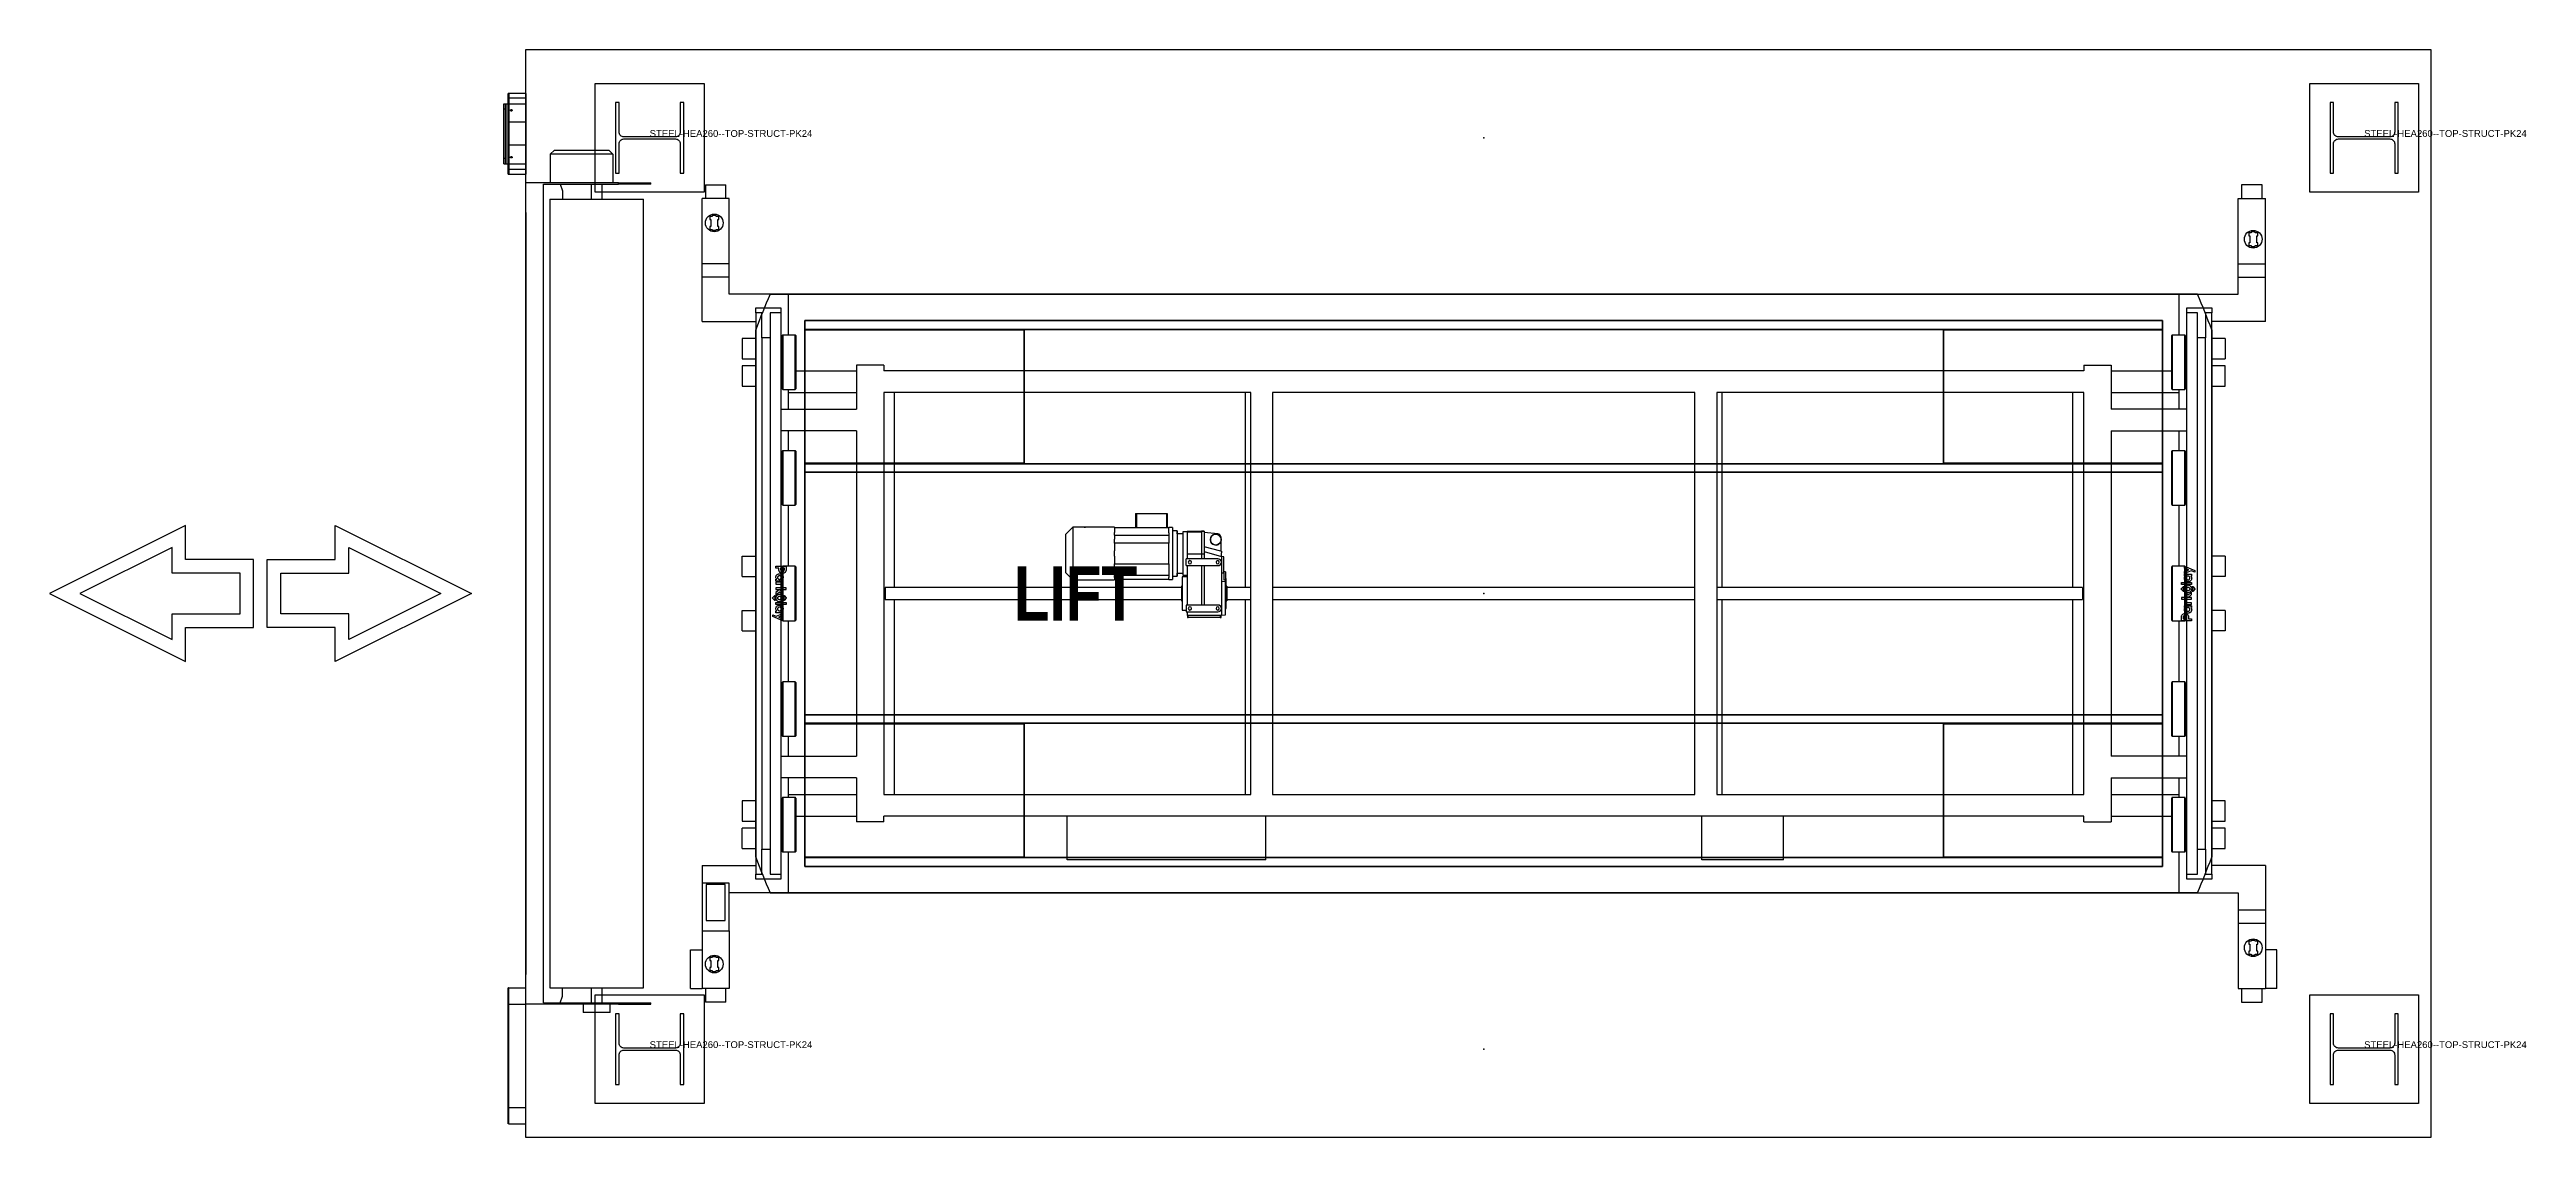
# Model space of a CAD drawing. Header units: millimetres. Extents: x 1310 to 4737, y 978 to 6132.
# Drawn here: x 2028 to 2938, y 1605 to 2005 of the extents above; entities that cross this region are included whole.
import ezdxf

# ---------------------------------------------------------------- set-up
doc = ezdxf.new("R2010")
doc.units = ezdxf.units.MM
doc.linetypes.add('PHANTOM', pattern=[12.7, 6.35, -1.27, 1.27, -1.27, 1.27, -1.27])
for name, color, linetype in [('PK24-EQUIPMENT', 150, 'Continuous'), ('PK24-LABEL', 7, 'Continuous'), ('PK24-LOGO', 7, 'Continuous'), ('PK24E', 7, 'Continuous'), ('PK24E-STRUCT-STEEL', 254, 'Continuous'), ('PKE24E-HIDDEN', 7, 'Continuous'), ('TEMEL', 3, 'Continuous')]:
    doc.layers.add(name, color=color, linetype=linetype)
for name, color, linetype, true_color in [('PK24-SYS-ROOM', 8, 'Continuous', 0x808080), ('PK24E-COMP-PALLET', 132, 'Continuous', 0x00b7c8), ('PK24E-HELPER', 253, 'PHANTOM', 0xa1a1a1), ('PK24E-SYS-LIFT', 31, 'Continuous', 0xffcc5a)]:
    doc.layers.add(name, color=color, linetype=linetype, true_color=true_color)
doc.styles.add('Impact', font='impact.ttf', dxfattribs={"height": 5})
doc.styles.get("Standard").update_dxf_attribs({"font": 'arial.ttf'})

# ---------------------------------------------------------------- blocks, each defined once
blk = doc.blocks.new('STEEL-HEA260--TOP-STRUCT-PK24')
at = {"layer": 'PK24E-STRUCT-STEEL', "color": 8, "true_color": 0x808080}
blk.add_lwpolyline([(11.25, 13), (11.25, 2.175, -0.4142136), (9.45, 0.375), (-9.45, 0.375, -0.4142136), (-11.25, 2.175), (-11.25, 13), (-12.5, 13), (-12.5, -13), (-11.25, -13), (-11.25, -2.175, -0.4142136), (-9.45, -0.375), (9.45, -0.375, -0.4142136), (11.25, -2.175), (11.25, -13), (12.5, -13), (12.5, 13)], format="xyb", close=True, dxfattribs=at)
at = {"layer": 'PKE24E-HIDDEN'}
blk.add_attdef('COMP_TYPE', (0, 0.375), '', height=2.5, dxfattribs=at)
blk = doc.blocks.new('STEEL-HEA260-WPLATE-TOP-STRUCT-PK24')
at = {"layer": 'PK24E-STRUCT-STEEL', "color": 8, "true_color": 0x808080}
blk.add_lwpolyline([(-20, 20), (20, 20), (20, -20), (-20, -20)], close=True, dxfattribs=at)
blk.add_blockref('STEEL-HEA260--TOP-STRUCT-PK24', (0, 0)).add_auto_attribs({'COMP_TYPE': 'STEEL-HEA260--TOP-STRUCT-PK24'})
blk = doc.blocks.new('ELIFT-COLUMNS--TOP-COMP-PKE24')
for p in [(-306.5, 167.5), (323.5, 167.5), (-306.5, -167.5), (323.5, -167.5)]:
    blk.add_blockref('STEEL-HEA260-WPLATE-TOP-STRUCT-PK24', p)
blk = doc.blocks.new('ELIFT---TOP-COMP-PKE24')
blk.add_point((0, 0))
at = {"layer": 'PK24E-HELPER'}
for p in [(0, 167.5), (0, -167.5)]:
    blk.add_point(p, dxfattribs=at)
at = {"layer": 'PK24E-SYS-LIFT', "linetype": 'Continuous', "lineweight": 25}
for p, q in [((-286, 150.25), (-286, 145.25)), ((-286, 150.25), (-278.51, 150.25)), ((-278.51, 150.25), (-278.5, 150.25)), ((-278.5, 145.25), (-278.5, 150.25)), ((278.5, 150.25), (278.5, 145.25)), ((286, 150.25), (278.5, 150.25)), ((286, 145.25), (286, 150.25)), ((-277.25, 145.25), (-287.25, 145.25)), ((-287.25, 121.25), (-287.25, 145.25)), ((-284.4, 138.62), (-284.4, 137.52)), ((-283.48, 138.62), (-284.4, 138.62)), ((-284.4, 137.52), (-284.02, 137.52)), ((-284.02, 137.52), (-284.02, 134.98)), ((-283.48, 138.95), (-283.48, 138.62)), ((-282.02, 138.95), (-283.48, 138.95)), ((-282.02, 138.62), (-282.02, 138.95)), ((-281.1, 138.62), (-282.02, 138.62)), ((-281.48, 137.52), (-281.1, 137.52)), ((-281.48, 134.98), (-281.48, 137.52)), ((-281.1, 137.52), (-281.1, 138.62)), ((-277.25, 121.25), (-277.25, 145.25)), ((277.25, 121.25), (277.25, 145.25)), ((277.25, 145.25), (287.25, 145.25)), ((287.25, 121.25), (287.25, 145.25)), ((-284.4, 134.98), (-284.4, 133.88)), ((-284.02, 134.98), (-284.4, 134.98)), ((-284.4, 133.88), (-283.48, 133.88)), ((-283.48, 133.88), (-283.48, 133.55)), ((-283.48, 133.55), (-282.02, 133.55)), ((-282.02, 133.88), (-281.1, 133.88)), ((-282.02, 133.55), (-282.02, 133.88)), ((-281.1, 134.98), (-281.48, 134.98)), ((-281.1, 133.88), (-281.1, 134.98)), ((282.02, 132.62), (281.1, 132.62)), ((281.1, 132.62), (281.1, 131.52)), ((281.1, 131.52), (281.48, 131.52)), ((281.1, 128.98), (281.1, 127.88)), ((281.48, 128.98), (281.1, 128.98)), ((281.1, 127.88), (282.02, 127.88)), ((281.48, 131.52), (281.48, 128.98)), ((282.02, 132.95), (282.02, 132.62)), ((283.48, 132.95), (282.02, 132.95)), ((282.02, 127.88), (282.02, 127.55)), ((282.02, 127.55), (283.48, 127.55)), ((283.48, 132.62), (283.48, 132.95)), ((284.4, 132.62), (283.48, 132.62)), ((283.48, 127.88), (284.4, 127.88)), ((283.48, 127.55), (283.48, 127.88)), ((284.02, 131.52), (284.4, 131.52)), ((284.02, 128.98), (284.02, 131.52)), ((284.4, 128.98), (284.02, 128.98)), ((284.4, 131.52), (284.4, 132.62)), ((284.4, 127.88), (284.4, 128.98)), ((-277.25, 121.25), (-287.25, 121.25)), ((-287.25, 116.25), (-287.25, 121.25)), ((-277.25, 116.25), (-277.25, 121.25)), ((277.25, 121.25), (287.25, 121.25)), ((277.25, 116.25), (277.25, 121.25)), ((287.25, 116.25), (287.25, 121.25)), ((-277.25, 116.25), (-287.25, 116.25)), ((-287.25, 100), (-287.25, 116.25)), ((-277.25, 110), (-277.25, 116.25)), ((-255.5, 110), (-277.25, 110)), ((-255.5, 95), (-255.5, 110)), ((255.5, 95), (255.5, 110)), ((255.5, 110), (277.25, 110)), ((277.25, 116.25), (287.25, 116.25)), ((277.25, 110), (277.25, 116.25)), ((287.25, 100), (287.25, 116.25)), ((-267.5, 103.22), (-267.5, 105)), ((-267.5, 105), (-258.3, 105)), ((-265.25, 103.22), (-267.5, 103.22)), ((-267.5, 103.22), (-267.5, -103.22)), ((-265.25, 94), (-265.25, 103.22)), ((-258.3, 103.22), (-262.25, 103.22)), ((-262.25, 103.22), (-262.25, 94)), ((-258.3, 105), (-258.3, 103.22)), ((-258.3, 103.22), (-258.3, -103.22)), ((258.3, 103.22), (258.3, 105)), ((258.3, 105), (267.5, 105)), ((262.25, 103.22), (258.3, 103.22)), ((258.3, -103.22), (258.3, 103.22)), ((262.25, 94), (262.25, 103.22)), ((267.5, 103.22), (265.25, 103.22)), ((265.25, 103.22), (265.25, 94)), ((267.5, 105), (267.5, 103.22)), ((267.5, -103.22), (267.5, 103.22)), ((-287.25, 100), (-267.5, 100)), ((-267.5, 93.75), (-272.5, 93.75)), ((-272.5, 93.75), (-272.5, 86.25)), ((-262.25, 94), (-265.25, 94)), ((-265.25, 94), (-265.25, -94)), ((-262.25, 94), (-262.25, -94)), ((-257.8, 75.2), (-257.8, 94.8)), ((-253, 95), (-257.6, 95)), ((-257.6, 95), (-257.6, 75)), ((-253, 75), (-253, 95)), ((-252.8, 94.8), (-252.8, 75.2)), ((252.8, 75.2), (252.8, 94.8)), ((257.6, 95), (253, 95)), ((253, 95), (253, 75)), ((257.6, 75), (257.6, 95)), ((257.8, 94.8), (257.8, 75.2)), ((265.25, 94), (262.25, 94)), ((262.25, -94), (262.25, 94)), ((265.25, -94), (265.25, 94)), ((287.25, 100), (267.5, 100)), ((272.5, 93.75), (267.5, 93.75)), ((272.5, 93.75), (272.5, 86.25)), ((-272.5, 86.25), (-267.5, 86.25)), ((-267.5, 83.75), (-272.5, 83.75)), ((-272.5, 83.75), (-272.5, 76.25)), ((-257.8, 88), (-258.3, 88)), ((-258.3, 82), (-257.8, 82)), ((-230.5, 83.9), (-230.5, 67.75)), ((-220.5, 83.9), (-230.5, 83.9)), ((-220.5, 83.9), (-220.5, 81.9)), ((220.5, 83.9), (220.5, 81.9)), ((220.5, 83.9), (230.5, 83.9)), ((230.5, 83.9), (230.5, 67.75)), ((258.3, 88), (257.8, 88)), ((257.8, 82), (258.3, 82)), ((267.5, 86.25), (272.5, 86.25)), ((272.5, 83.75), (267.5, 83.75)), ((272.5, 76.25), (272.5, 83.75)), ((-272.5, 76.25), (-267.5, 76.25)), ((-257.6, 75), (-253, 75)), ((-255.5, 67.75), (-255.5, 75)), ((-255.5, 73.9), (-230.5, 73.9)), ((-252.8, 81.9), (-230.5, 81.9)), ((220.5, 81.9), (-220.5, 81.9)), ((-85.6, 73.9), (-220.5, 73.9)), ((-220.5, 73.9), (-220.5, -73.9)), ((-216.5, 2.25), (-216.5, 73.9)), ((-87.6, 2.25), (-87.6, 73.9)), ((-85.6, -73.9), (-85.6, 73.9)), ((77.6, 73.9), (-77.6, 73.9)), ((-77.6, 73.9), (-77.6, -73.9)), ((77.6, -73.9), (77.6, 73.9)), ((220.5, 73.9), (85.6, 73.9)), ((85.6, 73.9), (85.6, -73.9)), ((87.6, 2.25), (87.6, 73.9)), ((216.5, 2.25), (216.5, 73.9)), ((220.5, -73.9), (220.5, 73.9)), ((230.5, 81.9), (252.8, 81.9)), ((230.5, 73.9), (255.5, 73.9)), ((253, 75), (257.6, 75)), ((255.5, 67.75), (255.5, 75)), ((267.5, 76.25), (272.5, 76.25)), ((-258.3, 67.75), (-230.5, 67.75)), ((258.3, 67.75), (230.5, 67.75)), ((-230.5, 59.75), (-258.3, 59.75)), ((-255.5, 52.5), (-255.5, 59.75)), ((-230.5, 59.75), (-230.5, -59.75)), ((230.5, 59.75), (258.3, 59.75)), ((230.5, 59.75), (230.5, -59.75)), ((255.5, 52.5), (255.5, 59.75)), ((-257.8, 32.7), (-257.8, 52.3)), ((-253, 52.5), (-257.6, 52.5)), ((-257.6, 52.5), (-257.6, 32.5)), ((-253, 32.5), (-253, 52.5)), ((-252.8, 52.3), (-252.8, 32.7)), ((252.8, 32.7), (252.8, 52.3)), ((257.6, 52.5), (253, 52.5)), ((253, 52.5), (253, 32.5)), ((257.6, 32.5), (257.6, 52.5)), ((257.8, 52.3), (257.8, 32.7)), ((-257.8, 45.5), (-258.3, 45.5)), ((-258.3, 39.5), (-257.8, 39.5)), ((258.3, 45.5), (257.8, 45.5)), ((257.8, 39.5), (258.3, 39.5)), ((-257.6, 32.5), (-253, 32.5)), ((-255.5, 10), (-255.5, 32.5)), ((-127.91, 29.45), (-127.91, 24.3)), ((-127.91, 29.45), (-127.61, 29.45)), ((-127.61, 29.45), (-127.61, 24.3)), ((-127.61, 29.45), (-116.61, 29.45)), ((-116.61, 29.45), (-116.61, 24.3)), ((-116.61, 29.45), (-116.31, 29.45)), ((-116.31, 29.45), (-116.31, 24.3)), ((253, 32.5), (257.6, 32.5)), ((255.5, 10), (255.5, 32.5)), ((-151.04, 24.35), (-153.72, 21.67)), ((-153.72, 21.67), (-153.72, 7.73)), ((-146.87, 24.35), (-151.04, 24.35)), ((-151.04, 24.35), (-151.04, 5.05)), ((-146.87, 24.35), (-146.38, 24.35)), ((-135.72, 24.35), (-146.38, 24.35)), ((-135.72, 24.3), (-135.72, 24.35)), ((-135.72, 24.3), (-115.72, 24.3)), ((-135.72, 24.3), (-135.72, 22.37)), ((-135.72, 21.45), (-135.72, 22.37)), ((-135.72, 21.45), (-135.72, 20.02)), ((-135.72, 21.45), (-115.72, 21.45)), ((-135.72, 18.48), (-135.72, 20.02)), ((-135.72, 18.48), (-135.72, 15.68)), ((-115.72, 18.48), (-135.72, 18.48)), ((-114.42, 24.3), (-115.72, 24.3)), ((-115.72, 22.3), (-115.72, 24.3)), ((-115.72, 22.3), (-115.72, 21.45)), ((-115.72, 21.45), (-115.72, 19.93)), ((-115.72, 19.93), (-115.72, 18.48)), ((-115.72, 14.7), (-115.72, 18.48)), ((-114.42, 24.3), (-114.42, 5.1)), ((-112.62, 22.99), (-114.42, 22.99)), ((-112.62, 21.91), (-112.62, 22.99)), ((-112.62, 22.99), (-112.62, 6.41)), ((-110.52, 21.91), (-112.62, 21.91)), ((-112.62, 21.91), (-112.62, 14.7)), ((-109.02, 22.7), (-110.52, 22.7)), ((-110.52, 22.7), (-110.52, 6.7)), ((-103.72, 22.75), (-109.02, 22.75)), ((-109.02, 22.75), (-109.02, 22.55)), ((-109.02, 22.55), (-109.02, 14.4)), ((-103.72, 22.55), (-109.02, 22.55)), ((-102.72, 22.95), (-103.72, 22.95)), ((-103.72, 22.95), (-103.72, 22.75)), ((-103.72, 22.75), (-103.72, 14.4)), ((-102.72, 22.75), (-103.72, 22.75)), ((-102.72, 22.95), (-102.72, 22.75)), ((-102.72, 22.75), (-102.72, 14.4)), ((-97.72, 21.96), (-102.72, 22.4)), ((-96.62, 20.77), (-96.62, 20.56)), ((-96.62, 20.56), (-96.62, 19.04)), ((-96.62, 19.04), (-96.62, 15.55)), ((-272.5, 6.25), (-272.5, 13.75)), ((-272.5, 13.75), (-267.5, 13.75)), ((-257.8, -9.8), (-257.8, 9.8)), ((-253, 10), (-257.6, 10)), ((-257.6, 10), (-257.6, -10)), ((-253, -10), (-253, 10)), ((-252.8, 9.8), (-252.8, -9.8)), ((-135.72, 13.72), (-135.72, 15.68)), ((-135.72, 13.72), (-135.72, 10.92)), ((-135.72, 9.38), (-135.72, 10.92)), ((-135.72, 10.92), (-115.72, 10.92)), ((-135.72, 9.38), (-135.72, 6.6)), ((-115.72, 10.92), (-115.72, 14.7)), ((-115.72, 10.92), (-115.72, 9.47)), ((-115.72, 9.47), (-115.72, 6.6)), ((-112.62, 14.7), (-112.62, 7.49)), ((-109.32, 10.25), (-109.32, 12.75)), ((-97.67, 12.75), (-109.32, 12.75)), ((-109.32, 10.25), (-97.67, 10.25)), ((-109.02, 14.4), (-109.02, 12.75)), ((-103.72, 14.4), (-109.02, 14.4)), ((-109.02, 10.25), (-109.02, -4.25)), ((-103.72, 14.4), (-103.72, 12.75)), ((-102.72, 14.4), (-103.72, 14.4)), ((-103.72, 10.25), (-103.72, -4.25)), ((-96.62, 15.55), (-102.72, 17.18)), ((-102.72, 15.45), (-96.42, 13.65)), ((-102.72, 14.4), (-102.72, 12.75)), ((-102.72, 10.25), (-102.72, -4.25)), ((-96.42, 15.5), (-96.62, 15.55)), ((-96.42, 15.5), (-96.42, 14.92)), ((-96.42, 13.65), (-96.42, 14.92)), ((-96.42, 13.65), (-96.42, 11.5)), ((-95.52, 13.45), (-96.42, 13.54)), ((-96.42, 11.5), (-96.42, -5.5)), ((252.8, -9.8), (252.8, 9.8)), ((257.6, 10), (253, 10)), ((253, 10), (253, -10)), ((257.6, -10), (257.6, 10)), ((257.8, 9.8), (257.8, -9.8)), ((272.5, 13.75), (267.5, 13.75)), ((272.5, 13.75), (272.5, 6.25)), ((-272.5, 6.25), (-267.5, 6.25)), ((-257.8, 3), (-258.3, 3)), ((-111.02, 2.25), (-220, 2.25)), ((-220, 2.25), (-220, -2.25)), ((-153.72, 7.73), (-151.04, 5.05)), ((-151.04, 5.05), (-135.72, 5.05)), ((-135.72, 5.82), (-135.72, 6.6)), ((-115.72, 6.6), (-135.72, 6.6)), ((-135.72, 5.82), (-135.72, 5.1)), ((-135.72, 5.05), (-135.72, 5.1)), ((-115.72, 5.1), (-135.72, 5.1)), ((-115.72, 6.6), (-115.72, 5.87)), ((-115.72, 5.1), (-115.72, 5.87)), ((-115.72, 5.1), (-114.42, 5.1)), ((-114.42, 6.41), (-112.62, 6.41)), ((-112.62, 6.41), (-112.62, 7.49)), ((-112.62, 7.49), (-110.52, 7.49)), ((-110.82, 2.75), (-110.92, 2.75)), ((-110.92, 2.75), (-110.92, -2.75)), ((-109.02, 6.1), (-110.82, 6.1)), ((-110.82, 6.1), (-110.82, 0)), ((-110.82, 0), (-110.82, -6.1)), ((-110.52, 6.7), (-109.02, 6.7)), ((-96.42, 7.59), (-95.52, 7.65)), ((-94.92, 4.29), (-96.42, 4.37)), ((-94.92, 7.96), (-95.52, 8.02)), ((-95.52, 7.65), (-95.52, 5.93)), ((-95.52, 5.93), (-95.52, 5.07)), ((-95.52, 5.07), (-94.92, 5.04)), ((-94.92, 7.96), (-94.92, 5.04)), ((-94.62, 5.5), (-94.92, 5.5)), ((-94.92, 5.04), (-94.92, 4.29)), ((-94.92, 2.77), (-94.92, 4.29)), ((-94.92, 1.25), (-94.92, 2.77)), ((-94.92, 0), (-94.92, 1.25)), ((-94.92, -1.25), (-94.92, 0)), ((-94.62, 0), (-94.62, 5.5)), ((-94.52, 2.75), (-94.62, 2.75)), ((-94.62, -5.5), (-94.62, 0)), ((-94.52, -2.75), (-94.52, 2.75)), ((-85.6, 2.25), (-94.42, 2.25)), ((77.6, 2.25), (-77.6, 2.25)), ((220, 2.25), (85.6, 2.25)), ((220, 2.25), (220, -2.25)), ((258.3, 3), (257.8, 3)), ((272.5, 6.25), (267.5, 6.25)), ((-272.5, -6.25), (-267.5, -6.25)), ((-272.5, -13.75), (-272.5, -6.25)), ((-258.3, -3), (-257.8, -3)), ((-220, -2.25), (-111.02, -2.25)), ((-216.5, -73.9), (-216.5, -2.25)), ((-110.92, -2.75), (-110.82, -2.75)), ((-110.82, -6.1), (-109.32, -6.1)), ((-109.32, -4.25), (-109.32, -6.75)), ((-97.67, -4.25), (-109.32, -4.25)), ((-109.32, -6.75), (-97.67, -6.75)), ((-109.02, -6.75), (-109.02, -8.05)), ((-96.42, -8.05), (-109.02, -8.05)), ((-108.92, -8.05), (-108.92, -8.79)), ((-108.92, -8.79), (-108.62, -8.79)), ((-108.62, -8.79), (-108.62, -8.05)), ((-96.82, -8.79), (-108.62, -8.79)), ((-96.82, -8.05), (-96.82, -8.79)), ((-96.82, -8.79), (-96.52, -8.79)), ((-96.52, -8.79), (-96.52, -8.05)), ((-96.42, -5.5), (-96.42, -8.05)), ((-96.42, -7.96), (-94.92, -7.8)), ((-94.92, -2.77), (-94.92, -1.25)), ((-94.92, -4.93), (-94.92, -2.77)), ((-94.92, -6.04), (-94.92, -4.93)), ((-94.92, -5.5), (-94.62, -5.5)), ((-94.92, -7.29), (-94.92, -6.04)), ((-94.92, -7.7), (-94.92, -7.29)), ((-94.92, -7.8), (-94.92, -7.7)), ((-94.62, -2.75), (-94.52, -2.75)), ((-94.42, -2.25), (-85.6, -2.25)), ((-87.6, -73.9), (-87.6, -2.25)), ((-77.6, -2.25), (77.6, -2.25)), ((85.6, -2.25), (220, -2.25)), ((87.6, -73.9), (87.6, -2.25)), ((216.5, -73.9), (216.5, -2.25)), ((257.8, -3), (258.3, -3)), ((272.5, -6.25), (267.5, -6.25)), ((272.5, -6.25), (272.5, -13.75)), ((-272.5, -13.75), (-267.5, -13.75)), ((-257.6, -10), (-253, -10)), ((-255.5, -32.5), (-255.5, -10)), ((253, -10), (257.6, -10)), ((255.5, -32.5), (255.5, -10)), ((272.5, -13.75), (267.5, -13.75)), ((-257.8, -52.3), (-257.8, -32.7)), ((-253, -32.5), (-257.6, -32.5)), ((-257.6, -32.5), (-257.6, -52.5)), ((-253, -52.5), (-253, -32.5)), ((-252.8, -32.7), (-252.8, -52.3)), ((252.8, -52.3), (252.8, -32.7)), ((257.6, -32.5), (253, -32.5)), ((253, -32.5), (253, -52.5)), ((257.6, -52.5), (257.6, -32.5)), ((257.8, -32.7), (257.8, -52.3)), ((-257.8, -39.5), (-258.3, -39.5)), ((-258.3, -45.5), (-257.8, -45.5)), ((258.3, -39.5), (257.8, -39.5)), ((257.8, -45.5), (258.3, -45.5)), ((-257.6, -52.5), (-253, -52.5)), ((-255.5, -59.75), (-255.5, -52.5)), ((253, -52.5), (257.6, -52.5)), ((255.5, -59.75), (255.5, -52.5)), ((-258.3, -59.75), (-230.5, -59.75)), ((258.3, -59.75), (230.5, -59.75)), ((-230.5, -67.75), (-258.3, -67.75)), ((-255.5, -75), (-255.5, -67.75)), ((-230.5, -67.75), (-230.5, -83.9)), ((230.5, -67.75), (258.3, -67.75)), ((230.5, -67.75), (230.5, -83.9)), ((255.5, -75), (255.5, -67.75)), ((-267.5, -76.25), (-272.5, -76.25)), ((-272.5, -76.25), (-272.5, -83.75)), ((-257.8, -94.8), (-257.8, -75.2)), ((-253, -75), (-257.6, -75)), ((-257.6, -75), (-257.6, -95)), ((-255.5, -73.9), (-230.5, -73.9)), ((-253, -95), (-253, -75)), ((-252.8, -75.2), (-252.8, -94.8)), ((-252.8, -81.9), (-230.5, -81.9)), ((-220.5, -73.9), (-85.6, -73.9)), ((220.5, -81.9), (-220.5, -81.9)), ((-220.5, -83.9), (-220.5, -81.9)), ((-153.1, -97.9), (-153.1, -81.9)), ((-80.1, -97.9), (-80.1, -81.9)), ((-77.6, -73.9), (77.6, -73.9)), ((80.1, -97.9), (80.1, -81.9)), ((85.6, -73.9), (220.5, -73.9)), ((110.1, -97.9), (110.1, -81.9)), ((220.5, -83.9), (220.5, -81.9)), ((230.5, -73.9), (255.5, -73.9)), ((230.5, -81.9), (252.8, -81.9)), ((252.8, -94.8), (252.8, -75.2)), ((257.6, -75), (253, -75)), ((253, -75), (253, -95)), ((257.6, -95), (257.6, -75)), ((257.8, -75.2), (257.8, -94.8)), ((272.5, -76.25), (267.5, -76.25)), ((272.5, -83.75), (272.5, -76.25)), ((-272.5, -83.75), (-267.5, -83.75)), ((-267.5, -86.25), (-272.5, -86.25)), ((-272.5, -93.75), (-272.5, -86.25)), ((-257.8, -82), (-258.3, -82)), ((-258.3, -88), (-257.8, -88)), ((-220.5, -83.9), (-230.5, -83.9)), ((220.5, -83.9), (230.5, -83.9)), ((258.3, -82), (257.8, -82)), ((257.8, -88), (258.3, -88)), ((267.5, -83.75), (272.5, -83.75)), ((272.5, -86.25), (267.5, -86.25)), ((272.5, -93.75), (272.5, -86.25)), ((-287.25, -100), (-267.5, -100)), ((-287.25, -100), (-287.25, -106.55)), ((-272.5, -93.75), (-267.5, -93.75)), ((-265.25, -94), (-262.25, -94)), ((-265.25, -103.22), (-265.25, -94)), ((-262.25, -94), (-262.25, -103.22)), ((-257.6, -95), (-253, -95)), ((-255.5, -110), (-255.5, -95)), ((-80.1, -97.9), (-153.1, -97.9)), ((110.1, -97.9), (80.1, -97.9)), ((253, -95), (257.6, -95)), ((255.5, -110), (255.5, -95)), ((262.25, -94), (265.25, -94)), ((262.25, -103.22), (262.25, -94)), ((265.25, -94), (265.25, -103.22)), ((267.5, -93.75), (272.5, -93.75)), ((287.25, -100), (267.5, -100)), ((287.25, -100), (287.25, -116.25)), ((-277.25, -106.55), (-287.25, -106.55)), ((-287.25, -106.55), (-287.25, -124.05)), ((-285.7, -107), (-285.7, -120.25)), ((-278.8, -107), (-285.7, -107)), ((-278.8, -120.25), (-278.8, -107)), ((-277.25, -124.05), (-277.25, -106.55)), ((-267.5, -103.22), (-265.25, -103.22)), ((-267.5, -105), (-267.5, -103.22)), ((-258.3, -105), (-267.5, -105)), ((-262.25, -103.22), (-258.3, -103.22)), ((-258.3, -103.22), (-258.3, -105)), ((258.3, -105), (258.3, -103.22)), ((258.3, -103.22), (262.25, -103.22)), ((267.5, -105), (258.3, -105)), ((265.25, -103.22), (267.5, -103.22)), ((267.5, -103.22), (267.5, -105)), ((-255.5, -110), (-277.25, -110)), ((255.5, -110), (277.25, -110)), ((277.25, -110), (277.25, -116.25)), ((277.25, -116.25), (287.25, -116.25)), ((277.25, -116.25), (277.25, -121.25)), ((287.25, -116.25), (287.25, -121.25)), ((-287.25, -124.05), (-277.25, -124.05)), ((-287.25, -124.05), (-287.25, -145.25)), ((-285.7, -120.25), (-278.8, -120.25)), ((-277.25, -124.05), (-277.25, -145.25)), ((277.25, -121.25), (287.25, -121.25)), ((277.25, -121.25), (277.25, -145.25)), ((287.25, -121.25), (287.25, -145.25)), ((-291.45, -145.25), (-291.45, -131)), ((-291.45, -131), (-287.25, -131)), ((-284.4, -133.88), (-284.4, -134.98)), ((-283.48, -133.88), (-284.4, -133.88)), ((-284.4, -134.98), (-284.02, -134.98)), ((-284.02, -134.98), (-284.02, -137.52)), ((-283.48, -133.55), (-283.48, -133.88)), ((-282.02, -133.55), (-283.48, -133.55)), ((-282.02, -133.88), (-282.02, -133.55)), ((-281.1, -133.88), (-282.02, -133.88)), ((-281.48, -134.98), (-281.1, -134.98)), ((-281.48, -137.52), (-281.48, -134.98)), ((-281.1, -134.98), (-281.1, -133.88)), ((281.1, -127.88), (281.1, -128.98)), ((282.02, -127.88), (281.1, -127.88)), ((281.1, -128.98), (281.48, -128.98)), ((281.1, -131.52), (281.1, -132.62)), ((281.48, -131.52), (281.1, -131.52)), ((281.1, -132.62), (282.02, -132.62)), ((281.48, -128.98), (281.48, -131.52)), ((282.02, -127.55), (282.02, -127.88)), ((283.48, -127.55), (282.02, -127.55)), ((282.02, -132.62), (282.02, -132.95)), ((282.02, -132.95), (283.48, -132.95)), ((283.48, -127.88), (283.48, -127.55)), ((284.4, -127.88), (283.48, -127.88)), ((283.48, -132.62), (284.4, -132.62)), ((283.48, -132.95), (283.48, -132.62)), ((284.02, -128.98), (284.4, -128.98)), ((284.02, -131.52), (284.02, -128.98)), ((284.4, -131.52), (284.02, -131.52)), ((284.4, -128.98), (284.4, -127.88)), ((284.4, -132.62), (284.4, -131.52)), ((291.45, -131), (287.25, -131)), ((291.45, -145.25), (291.45, -131)), ((-291.45, -145.25), (-287.25, -145.25)), ((-277.25, -145.25), (-287.25, -145.25)), ((-286, -145.25), (-286, -150.25)), ((-284.4, -137.52), (-284.4, -138.62)), ((-284.02, -137.52), (-284.4, -137.52)), ((-284.4, -138.62), (-283.48, -138.62)), ((-283.48, -138.62), (-283.48, -138.95)), ((-283.48, -138.95), (-282.02, -138.95)), ((-282.02, -138.62), (-281.1, -138.62)), ((-282.02, -138.95), (-282.02, -138.62)), ((-281.1, -137.52), (-281.48, -137.52)), ((-281.1, -138.62), (-281.1, -137.52)), ((-278.5, -150.25), (-278.5, -145.25)), ((277.25, -145.25), (287.25, -145.25)), ((278.5, -145.25), (278.5, -150.25)), ((286, -150.25), (286, -145.25)), ((291.45, -145.25), (287.25, -145.25)), ((-280.68, -150.25), (-286, -150.25)), ((-278.5, -150.25), (-280.68, -150.25)), ((278.5, -150.25), (282.9, -150.25)), ((282.9, -150.25), (286, -150.25))]:
    blk.add_line(p, q, dxfattribs=at)
for centre, radius in [((-282.75, 136.25), 3.25), ((282.75, 130.25), 3.25), ((-98.47, 19.8), 2), ((282.75, -130.25), 3.25), ((-282.75, -136.25), 3.25)]:
    blk.add_circle(centre, radius, dxfattribs=at)
for centre, radius, start, end in [((-257.6, 94.8), 0.2, 90, 180), ((-253, 94.8), 0.2, 0, 90), ((253, 94.8), 0.2, 90, 180), ((257.6, 94.8), 0.2, 0, 90), ((-257.6, 75.2), 0.2, 180, 270), ((-253, 75.2), 0.2, 270, 0), ((253, 75.2), 0.2, 180, 270), ((257.6, 75.2), 0.2, 270, 0), ((-257.6, 52.3), 0.2, 90, 180), ((-253, 52.3), 0.2, 0, 90), ((253, 52.3), 0.2, 90, 180), ((257.6, 52.3), 0.2, 0, 90), ((-257.6, 32.7), 0.2, 180, 270), ((-253, 32.7), 0.2, 270, 0), ((253, 32.7), 0.2, 180, 270), ((257.6, 32.7), 0.2, 270, 0), ((-98.47, 19.8), 2, 22.33165, 337.66835), ((-97.82, 20.77), 1.2, 0, 85), ((-98.47, 19.8), 2, 337.66835, 22.33165), ((-257.6, 9.8), 0.2, 90, 180), ((-253, 9.8), 0.2, 0, 90), ((-107.97, 11.5), 0.6, 0, 180), ((-107.97, 11.5), 0.6, 180, 0), ((-97.77, 11.5), 0.6, 0, 180), ((-97.77, 11.5), 0.6, 180, 0), ((-97.67, 11.5), 1.25, 0, 90), ((-97.67, 11.5), 1.25, 270, 0), ((253, 9.8), 0.2, 90, 180), ((257.6, 9.8), 0.2, 0, 90), ((-110.92, 2.65), 0.1, 90, 180), ((-94.52, 2.65), 0.1, 0, 90), ((-110.92, -2.65), 0.1, 180, 270), ((-107.97, -5.5), 0.6, 0, 180), ((-107.97, -5.5), 0.6, 180, 0), ((-97.77, -5.5), 0.6, 0, 180), ((-97.77, -5.5), 0.6, 180, 0), ((-97.67, -5.5), 1.25, 0, 90), ((-97.67, -5.5), 1.25, 270, 0), ((-94.52, -2.65), 0.1, 270, 0), ((-257.6, -9.8), 0.2, 180, 270), ((-253, -9.8), 0.2, 270, 0), ((253, -9.8), 0.2, 180, 270), ((257.6, -9.8), 0.2, 270, 0), ((-257.6, -32.7), 0.2, 90, 180), ((-253, -32.7), 0.2, 0, 90), ((253, -32.7), 0.2, 90, 180), ((257.6, -32.7), 0.2, 0, 90), ((-257.6, -52.3), 0.2, 180, 270), ((-253, -52.3), 0.2, 270, 0), ((253, -52.3), 0.2, 180, 270), ((257.6, -52.3), 0.2, 270, 0), ((-257.6, -75.2), 0.2, 90, 180), ((-253, -75.2), 0.2, 0, 90), ((253, -75.2), 0.2, 90, 180), ((257.6, -75.2), 0.2, 0, 90), ((-257.6, -94.8), 0.2, 180, 270), ((-253, -94.8), 0.2, 270, 0), ((253, -94.8), 0.2, 180, 270), ((257.6, -94.8), 0.2, 270, 0)]:
    blk.add_arc(centre, radius, start, end, dxfattribs=at)
for points, knots in [([(-146.38, 24.35), (-146.39, 24.35), (-146.39, 24.35), (-146.43, 24.35), (-146.49, 24.35), (-146.57, 24.35), (-146.65, 24.35), (-146.73, 24.35), (-146.8, 24.35), (-146.85, 24.35), (-146.86, 24.35), (-146.87, 24.35), (-146.87, 24.35)], [0, 0, 0, 0, 0.106796, 0.213587, 0.320506, 0.427756, 0.535476, 0.643626, 0.751921, 0.859857, 0.967036, 1, 1, 1, 1]), ([(-95.52, 9.79), (-95.52, 9.96), (-95.52, 10.31), (-95.52, 10.82), (-95.52, 11.3), (-95.52, 11.76), (-95.52, 12.18), (-95.52, 12.55), (-95.52, 12.87), (-95.52, 13.12), (-95.52, 13.31), (-95.52, 13.41), (-95.52, 13.46), (-95.52, 13.45), (-95.52, 13.45)], [0, 0, 0, 0, 0.090421, 0.180841, 0.271261, 0.361682, 0.452102, 0.542523, 0.632943, 0.723364, 0.813784, 0.904205, 0.994625, 1, 1, 1, 1]), ([(-95.52, 7.65), (-95.52, 7.81), (-95.52, 8.13), (-95.52, 8.66), (-95.52, 9.21), (-95.52, 9.6), (-95.52, 9.79)], [0, 0, 0, 0, 0.25, 0.5, 0.75, 1, 1, 1, 1]), ([(-111.02, 2.65), (-111.02, 2.64), (-111.02, 2.62), (-111.02, 2.46), (-111.02, 2.22), (-111.02, 1.89), (-111.02, 1.48), (-111.02, 1.02), (-111.02, 0.52), (-111.02, 0), (-111.02, -0.52), (-111.02, -1.02), (-111.02, -1.48), (-111.02, -1.89), (-111.02, -2.22), (-111.02, -2.46), (-111.02, -2.62), (-111.02, -2.64), (-111.02, -2.65)], [0, 0, 0, 0, 0.0625, 0.125, 0.1875, 0.25, 0.3125, 0.375, 0.4375, 0.5, 0.5625, 0.625, 0.6875, 0.75, 0.8125, 0.875, 0.9375, 1, 1, 1, 1]), ([(-94.42, 2.65), (-94.42, 2.64), (-94.42, 2.62), (-94.42, 2.46), (-94.42, 2.22), (-94.42, 1.89), (-94.42, 1.48), (-94.42, 1.02), (-94.42, 0.52), (-94.42, 0.17), (-94.42, 0)], [0, 0, 0, 0, 0.125, 0.25, 0.375, 0.5, 0.625, 0.75, 0.875, 1, 1, 1, 1]), ([(-94.42, 0), (-94.42, -0.17), (-94.42, -0.52), (-94.42, -1.02), (-94.42, -1.48), (-94.42, -1.89), (-94.42, -2.22), (-94.42, -2.46), (-94.42, -2.62), (-94.42, -2.64), (-94.42, -2.65)], [0, 0, 0, 0, 0.125, 0.25, 0.375, 0.5, 0.625, 0.75, 0.875, 1, 1, 1, 1])]:
    blk.add_open_spline(points, degree=3, knots=knots, dxfattribs=at)
blk.add_blockref('ELIFT-COLUMNS--TOP-COMP-PKE24', (0, 0))
blk = doc.blocks.new('LOGO----DECOR-PK24')
at = {"layer": 'PK24-LOGO'}
for p, q in [((-10, 2.13), (-8.71, 2.13)), ((-10, -1.62), (-10, 2.13)), ((-9.29, 1.47), (-9.29, 0.11)), ((-8.76, 1.47), (-9.29, 1.47)), ((-9.29, 0.11), (-8.76, 0.11)), ((-8.61, 1.46), (-8.76, 1.47)), ((-8.76, 0.11), (-8.61, 0.13)), ((-8.71, 2.13), (-8.43, 2.11)), ((-8.48, 1.42), (-8.61, 1.46)), ((-8.61, 0.13), (-8.48, 0.17)), ((-8.36, 1.35), (-8.48, 1.42)), ((-8.48, 0.17), (-8.36, 0.23)), ((-8.43, 2.11), (-8.3, 2.07)), ((-8.26, 1.27), (-8.36, 1.35)), ((-8.36, 0.23), (-8.26, 0.31)), ((-8.3, 2.07), (-8.17, 2.03)), ((-8.19, 1.17), (-8.26, 1.27)), ((-8.26, 0.31), (-8.19, 0.41)), ((-8.13, 1.05), (-8.19, 1.17)), ((-8.19, 0.41), (-8.13, 0.53)), ((-8.17, 2.03), (-7.94, 1.9)), ((-8.09, 0.93), (-8.13, 1.05)), ((-8.13, 0.53), (-8.09, 0.66)), ((-8.08, 0.79), (-8.09, 0.93)), ((-8.09, 0.66), (-8.08, 0.79)), ((-7.94, 1.9), (-7.74, 1.74)), ((-7.74, 1.74), (-7.58, 1.55)), ((-7.58, 0.04), (-7.74, -0.16)), ((-7.58, 1.55), (-7.46, 1.32)), ((-7.46, 0.27), (-7.58, 0.04)), ((-7.46, 1.32), (-7.38, 1.06)), ((-7.38, 0.52), (-7.46, 0.27)), ((-7.38, 1.06), (-7.36, 0.79)), ((-7.36, 0.79), (-7.38, 0.52)), ((-7.19, -0.02), (-7.16, 0.13)), ((-7.16, 0.13), (-7.11, 0.26)), ((-7.11, 0.26), (-6.98, 0.49)), ((-6.98, 0.49), (-6.82, 0.68)), ((-6.82, 0.68), (-6.62, 0.82)), ((-6.62, 0.82), (-6.41, 0.92)), ((-6.42, 0.06), (-6.48, -0.05)), ((-6.33, 0.17), (-6.42, 0.06)), ((-6.41, 0.92), (-6.19, 0.98)), ((-6.23, 0.25), (-6.33, 0.17)), ((-6.11, 0.31), (-6.23, 0.25)), ((-6.19, 0.98), (-5.97, 1)), ((-5.98, 0.35), (-6.11, 0.31)), ((-5.84, 0.36), (-5.98, 0.35)), ((-5.97, 1), (-5.74, 0.98)), ((-5.71, 0.35), (-5.84, 0.36)), ((-5.74, 0.98), (-5.53, 0.92)), ((-5.58, 0.31), (-5.71, 0.35)), ((-5.47, 0.24), (-5.58, 0.31)), ((-5.53, 0.92), (-5.35, 0.82)), ((-5.37, 0.16), (-5.47, 0.24)), ((-5.29, 0.06), (-5.37, 0.16)), ((-5.35, 0.82), (-5.21, 0.7)), ((-5.23, -0.06), (-5.29, 0.06)), ((-5.21, 0.7), (-5.21, 0.95)), ((-5.21, 0.95), (-4.5, 0.95)), ((-4.5, 0.95), (-4.5, -1.62)), ((-3.41, 0.95), (-4.11, 0.95)), ((-4.11, 0.95), (-4.11, -1.62)), ((-3.41, 0.53), (-3.41, 0.95)), ((-3.36, 0.62), (-3.41, 0.53)), ((-3.37, -0.03), (-3.32, 0.06)), ((-3.29, 0.71), (-3.36, 0.62)), ((-3.32, 0.06), (-3.26, 0.13)), ((-3.22, 0.78), (-3.29, 0.71)), ((-3.26, 0.13), (-3.19, 0.19)), ((-3.14, 0.84), (-3.22, 0.78)), ((-3.19, 0.19), (-3.11, 0.23)), ((-3.05, 0.89), (-3.14, 0.84)), ((-3.11, 0.23), (-3.02, 0.26)), ((-2.94, 0.92), (-3.05, 0.89)), ((-3.02, 0.26), (-2.92, 0.27)), ((-2.83, 0.94), (-2.94, 0.92)), ((-2.92, 0.27), (-2.42, 0.27)), ((-2.7, 0.95), (-2.83, 0.94)), ((-2.42, 0.95), (-2.7, 0.95)), ((-2.42, 0.27), (-2.42, 0.95)), ((-1.42, 2.13), (-2.13, 2.13)), ((-2.13, 2.13), (-2.13, -1.62)), ((-1.42, -1.62), (-1.42, 2.13)), ((-0.37, 0.95), (-1.42, -0.33)), ((-0.61, -0.33), (0.44, 0.95)), ((0.44, 0.95), (-0.37, 0.95)), ((0.44, 0.19), (0.36, -0.06)), ((0.56, 0.41), (0.44, 0.19)), ((0.72, 0.61), (0.56, 0.41)), ((0.92, 0.77), (0.72, 0.61)), ((0.77, 1.32), (0.79, 1.37)), ((0.78, 1.26), (0.77, 1.32)), ((0.81, 1.24), (0.78, 1.26)), ((0.79, 1.37), (1.61, 2.19)), ((0.85, 1.23), (0.81, 1.24)), ((0.89, 1.24), (0.85, 1.23)), ((1.07, 1.32), (0.89, 1.24)), ((1.15, 0.9), (0.92, 0.77)), ((1.27, 1.37), (1.07, 1.32)), ((1.07, -0.08), (1.13, 0.03)), ((1.13, 0.03), (1.21, 0.12)), ((1.4, 0.98), (1.15, 0.9)), ((1.21, 0.12), (1.3, 0.2)), ((1.46, 1.41), (1.27, 1.37)), ((1.3, 0.2), (1.41, 0.26)), ((1.67, 1), (1.4, 0.98)), ((1.41, 0.26), (1.54, 0.3)), ((1.67, 1.42), (1.46, 1.41)), ((1.54, 0.3), (1.67, 0.31)), ((1.61, 2.19), (1.67, 2.21)), ((1.67, 2.21), (1.73, 2.19)), ((1.87, 1.41), (1.67, 1.42)), ((1.94, 0.98), (1.67, 1)), ((1.67, 0.31), (1.8, 0.3)), ((1.73, 2.19), (2.54, 1.37)), ((1.8, 0.3), (1.92, 0.26)), ((2.07, 1.37), (1.87, 1.41)), ((1.92, 0.26), (2.03, 0.2)), ((2.19, 0.9), (1.94, 0.98)), ((2.03, 0.2), (2.13, 0.12)), ((2.26, 1.32), (2.07, 1.37)), ((2.13, 0.12), (2.2, 0.03)), ((2.41, 0.77), (2.19, 0.9)), ((2.2, 0.03), (2.26, -0.08)), ((2.45, 1.24), (2.26, 1.32)), ((2.61, 0.61), (2.41, 0.77)), ((2.48, 1.23), (2.45, 1.24)), ((2.52, 1.24), (2.48, 1.23)), ((2.55, 1.26), (2.52, 1.24)), ((2.54, 1.37), (2.57, 1.32)), ((2.57, 1.32), (2.55, 1.26)), ((2.78, 0.41), (2.61, 0.61)), ((2.9, 0.19), (2.78, 0.41)), ((2.98, -0.06), (2.9, 0.19)), ((3.31, 2.13), (4.01, 2.13)), ((3.31, -1.62), (3.31, 2.13)), ((4.01, 2.13), (4.01, -1.62)), ((4.37, -0.02), (4.4, 0.13)), ((4.4, 0.13), (4.45, 0.26)), ((4.45, 0.26), (4.58, 0.49)), ((4.58, 0.49), (4.74, 0.68)), ((4.74, 0.68), (4.93, 0.82)), ((4.93, 0.82), (5.15, 0.92)), ((5.14, 0.06), (5.08, -0.05)), ((5.23, 0.17), (5.14, 0.06)), ((5.15, 0.92), (5.37, 0.98)), ((5.33, 0.25), (5.23, 0.17)), ((5.45, 0.31), (5.33, 0.25)), ((5.37, 0.98), (5.59, 1)), ((5.58, 0.35), (5.45, 0.31)), ((5.72, 0.36), (5.58, 0.35)), ((5.59, 1), (5.82, 0.98)), ((5.85, 0.35), (5.72, 0.36)), ((5.82, 0.98), (6.03, 0.92)), ((5.98, 0.31), (5.85, 0.35)), ((6.09, 0.24), (5.98, 0.31)), ((6.03, 0.92), (6.21, 0.82)), ((6.19, 0.16), (6.09, 0.24)), ((6.27, 0.06), (6.19, 0.16)), ((6.21, 0.82), (6.35, 0.7)), ((6.32, -0.06), (6.27, 0.06)), ((6.35, 0.7), (6.35, 0.95)), ((6.35, 0.95), (7.06, 0.95)), ((7.06, 0.95), (7.06, -1.62)), ((8.33, -1.51), (7.31, 0.95)), ((7.31, 0.95), (8.05, 0.95)), ((8.05, 0.95), (8.68, -0.63)), ((10, 0.95), (8.51, -2.81)), ((8.68, -0.63), (9.27, 0.95)), ((9.27, 0.95), (10, 0.95)), ((-9.29, -1.62), (-10, -1.62)), ((-8.71, -0.55), (-9.29, -0.55)), ((-9.29, -0.55), (-9.29, -1.62)), ((-8.43, -0.52), (-8.71, -0.55)), ((-8.3, -0.49), (-8.43, -0.52)), ((-8.17, -0.44), (-8.3, -0.49)), ((-7.94, -0.32), (-8.17, -0.44)), ((-7.74, -0.16), (-7.94, -0.32)), ((-7.22, -0.33), (-7.21, -0.17)), ((-7.21, -0.5), (-7.22, -0.33)), ((-7.21, -0.17), (-7.19, -0.02)), ((-7.19, -0.65), (-7.21, -0.5)), ((-7.16, -0.79), (-7.19, -0.65)), ((-7.1, -0.92), (-7.16, -0.79)), ((-6.97, -1.15), (-7.1, -0.92)), ((-6.81, -1.34), (-6.97, -1.15)), ((-6.62, -1.48), (-6.81, -1.34)), ((-6.41, -1.59), (-6.62, -1.48)), ((-6.52, -0.18), (-6.53, -0.33)), ((-6.53, -0.33), (-6.52, -0.47)), ((-6.48, -0.05), (-6.52, -0.18)), ((-6.52, -0.47), (-6.48, -0.6)), ((-6.48, -0.6), (-6.42, -0.72)), ((-6.42, -0.72), (-6.33, -0.82)), ((-6.19, -1.65), (-6.41, -1.59)), ((-6.33, -0.82), (-6.23, -0.9)), ((-6.23, -0.9), (-6.11, -0.97)), ((-5.98, -1.67), (-6.19, -1.65)), ((-6.11, -0.97), (-5.98, -1.01)), ((-5.98, -1.01), (-5.84, -1.02)), ((-5.74, -1.65), (-5.98, -1.67)), ((-5.84, -1.02), (-5.71, -1.01)), ((-5.53, -1.57), (-5.74, -1.65)), ((-5.71, -1.01), (-5.58, -0.97)), ((-5.58, -0.97), (-5.47, -0.9)), ((-5.35, -1.47), (-5.53, -1.57)), ((-5.47, -0.9), (-5.37, -0.82)), ((-5.37, -0.82), (-5.29, -0.72)), ((-5.21, -1.33), (-5.35, -1.47)), ((-5.29, -0.72), (-5.23, -0.6)), ((-5.2, -0.19), (-5.23, -0.06)), ((-5.23, -0.6), (-5.2, -0.47)), ((-5.21, -1.62), (-5.21, -1.33)), ((-5.21, -1.33), (-5.21, -1.33)), ((-4.5, -1.62), (-5.21, -1.62)), ((-5.19, -0.33), (-5.2, -0.19)), ((-5.2, -0.47), (-5.19, -0.33)), ((-4.11, -1.62), (-3.41, -1.62)), ((-3.41, -0.21), (-3.4, -0.12)), ((-3.41, -1.62), (-3.41, -0.21)), ((-3.4, -0.12), (-3.37, -0.03)), ((-2.13, -1.62), (-1.42, -1.62)), ((-1.42, -0.33), (-0.37, -1.62)), ((0.44, -1.62), (-0.61, -0.33)), ((-0.37, -1.62), (0.44, -1.62)), ((0.36, -0.06), (0.33, -0.33)), ((0.33, -0.33), (0.36, -0.6)), ((0.36, -0.6), (0.44, -0.85)), ((0.44, -0.85), (0.56, -1.08)), ((0.56, -1.08), (0.72, -1.28)), ((0.72, -1.28), (0.92, -1.44)), ((0.77, -1.98), (0.78, -1.93)), ((0.79, -2.04), (0.77, -1.98)), ((0.78, -1.93), (0.81, -1.9)), ((1.61, -2.85), (0.79, -2.04)), ((0.81, -1.9), (0.85, -1.89)), ((0.85, -1.89), (0.89, -1.9)), ((0.89, -1.9), (1.07, -1.98)), ((0.92, -1.44), (1.15, -1.56)), ((1.02, -0.33), (1.03, -0.2)), ((1.03, -0.46), (1.02, -0.33)), ((1.03, -0.2), (1.07, -0.08)), ((1.07, -0.59), (1.03, -0.46)), ((1.13, -0.7), (1.07, -0.59)), ((1.07, -1.98), (1.27, -2.04)), ((1.21, -0.79), (1.13, -0.7)), ((1.15, -1.56), (1.4, -1.64)), ((1.3, -0.87), (1.21, -0.79)), ((1.27, -2.04), (1.46, -2.07)), ((1.41, -0.93), (1.3, -0.87)), ((1.4, -1.64), (1.67, -1.67)), ((1.54, -0.97), (1.41, -0.93)), ((1.46, -2.07), (1.67, -2.09)), ((1.67, -0.98), (1.54, -0.97)), ((1.67, -2.88), (1.61, -2.85)), ((1.8, -0.97), (1.67, -0.98)), ((1.67, -1.67), (1.94, -1.64)), ((1.67, -2.09), (1.87, -2.07)), ((1.73, -2.85), (1.67, -2.88)), ((2.54, -2.04), (1.73, -2.85)), ((1.92, -0.93), (1.8, -0.97)), ((1.87, -2.07), (2.07, -2.04)), ((2.03, -0.87), (1.92, -0.93)), ((1.94, -1.64), (2.19, -1.56)), ((2.13, -0.79), (2.03, -0.87)), ((2.07, -2.04), (2.26, -1.98)), ((2.2, -0.7), (2.13, -0.79)), ((2.19, -1.56), (2.41, -1.44)), ((2.26, -0.59), (2.2, -0.7)), ((2.26, -0.08), (2.3, -0.2)), ((2.3, -0.46), (2.26, -0.59)), ((2.26, -1.98), (2.45, -1.9)), ((2.3, -0.2), (2.31, -0.33)), ((2.31, -0.33), (2.3, -0.46)), ((2.41, -1.44), (2.61, -1.28)), ((2.45, -1.9), (2.48, -1.89)), ((2.48, -1.89), (2.52, -1.9)), ((2.52, -1.9), (2.55, -1.93)), ((2.57, -1.98), (2.54, -2.04)), ((2.55, -1.93), (2.57, -1.98)), ((2.61, -1.28), (2.78, -1.08)), ((2.78, -1.08), (2.9, -0.85)), ((2.9, -0.85), (2.98, -0.6)), ((3, -0.33), (2.98, -0.06)), ((2.98, -0.6), (3, -0.33)), ((4.01, -1.62), (3.31, -1.62)), ((4.34, -0.17), (4.37, -0.02)), ((4.34, -0.33), (4.34, -0.17)), ((4.34, -0.5), (4.34, -0.33)), ((4.37, -0.65), (4.34, -0.5)), ((4.4, -0.79), (4.37, -0.65)), ((4.46, -0.92), (4.4, -0.79)), ((4.59, -1.15), (4.46, -0.92)), ((4.75, -1.34), (4.59, -1.15)), ((4.94, -1.48), (4.75, -1.34)), ((5.15, -1.59), (4.94, -1.48)), ((5.04, -0.18), (5.03, -0.33)), ((5.03, -0.33), (5.04, -0.47)), ((5.08, -0.05), (5.04, -0.18)), ((5.04, -0.47), (5.08, -0.6)), ((5.08, -0.6), (5.14, -0.72)), ((5.14, -0.72), (5.23, -0.82)), ((5.37, -1.65), (5.15, -1.59)), ((5.23, -0.82), (5.33, -0.9)), ((5.33, -0.9), (5.45, -0.97)), ((5.58, -1.67), (5.37, -1.65)), ((5.45, -0.97), (5.58, -1.01)), ((5.58, -1.01), (5.72, -1.02)), ((5.81, -1.65), (5.58, -1.67)), ((5.72, -1.02), (5.85, -1.01)), ((6.03, -1.57), (5.81, -1.65)), ((5.85, -1.01), (5.98, -0.97)), ((5.98, -0.97), (6.09, -0.9)), ((6.21, -1.47), (6.03, -1.57)), ((6.09, -0.9), (6.19, -0.82)), ((6.19, -0.82), (6.27, -0.72)), ((6.35, -1.33), (6.21, -1.47)), ((6.27, -0.72), (6.32, -0.6)), ((6.36, -0.19), (6.32, -0.06)), ((6.32, -0.6), (6.36, -0.47)), ((6.35, -1.62), (6.35, -1.33)), ((6.35, -1.33), (6.35, -1.33)), ((7.06, -1.62), (6.35, -1.62)), ((6.37, -0.33), (6.36, -0.19)), ((6.36, -0.47), (6.37, -0.33)), ((7.8, -2.81), (8.33, -1.51)), ((8.51, -2.81), (7.8, -2.81))]:
    blk.add_line(p, q, dxfattribs=at)
blk = doc.blocks.new('*U7')
at = {"layer": 'PK24E-COMP-PALLET'}
for p, q in [((262.27, 110), (-262.27, 110)), ((-249.45, -100.42), (-249.45, 100.42)), ((249.45, 100.42), (-249.45, 100.42)), ((249.45, -100.42), (249.45, 100.42)), ((-267.5, -96.99), (-267.5, 96.99)), ((249.45, 97.11), (-249.45, 97.11)), ((-168.92, 96.89), (-249.45, 96.89)), ((-168.92, 47.89), (-168.92, 96.89)), ((168.92, 47.89), (168.92, 96.89)), ((249.45, 96.89), (168.92, 96.89)), ((267.5, -96.99), (267.5, 96.99)), ((-168.92, 47.89), (-249.45, 47.89)), ((249.45, 47.67), (-249.45, 47.67)), ((249.45, 47.89), (168.92, 47.89)), ((249.45, 44.65), (-249.45, 44.65)), ((249.45, -44.65), (-249.45, -44.65)), ((249.45, -47.67), (-249.45, -47.67)), ((-168.92, -47.89), (-249.45, -47.89)), ((-168.92, -96.89), (-168.92, -47.89)), ((168.92, -96.89), (168.92, -47.89)), ((249.45, -47.89), (168.92, -47.89)), ((-168.92, -96.89), (-249.45, -96.89)), ((249.45, -97.11), (-249.45, -97.11)), ((249.45, -96.89), (168.92, -96.89)), ((249.45, -100.42), (-249.45, -100.42)), ((262.27, -110), (-262.27, -110))]:
    blk.add_line(p, q, dxfattribs=at)
for centre, start, end in [((-7.5, 0), 156.64691, 159.54336), ((7.5, 0), 20.45664, 23.35309), ((-7.5, 0), 200.45664, 203.35309), ((7.5, 0), 336.64691, 339.54336)]:
    blk.add_arc(centre, 277.5, start, end, dxfattribs=at)
at = {"layer": 'PK24E-HELPER'}
blk.add_point((0, 0), dxfattribs=at)
at = {"linetype": 'Continuous'}
for p, rotation in [((-258.48, 0), 270), ((258.48, 0), 90)]:
    blk.add_blockref('LOGO----DECOR-PK24', p, dxfattribs=dict(at, rotation=rotation))
blk = doc.blocks.new('ELIFT---TOP-SYS-PKE24')
blk.add_blockref('ELIFT---TOP-COMP-PKE24', (0, 0))
at = {"layer": 'PK24E'}
blk.add_blockref('*U7', (0, 0), dxfattribs=at)
at = {"layer": 'PK24-LABEL', "insert": (-150, 0), "char_height": 20, "attachment_point": 5, "style": 'Impact'}
blk.add_mtext_dynamic_manual_height_columns('LIFT', width=46.1333, gutter_width=12.5, heights=[0], dxfattribs=at)
blk = doc.blocks.new('ROOM-ARROWLIGHT--TOP-COMP-PK24')
at = {"layer": 'PK24-EQUIPMENT', "color": 3}
for p, q in [((-55, 6.3), (-55, 6.5)), ((-55, 6.5), (-49, 6.5)), ((-55, 6.3), (-49, 6.3)), ((-55, 6.29), (-49, 6.29)), ((-54.8, 6.29), (-54.8, 6.3)), ((-49, 6.3), (-49, 6.5)), ((-49, 6.5), (-11, 6.5)), ((-49, 6.3), (-11, 6.3)), ((-49, 6.29), (-49, 6.3)), ((-49, 6.29), (-11, 6.29)), ((-11, 6.3), (-11, 6.5)), ((-11, 6.5), (-5, 6.5)), ((-11, 6.3), (-5, 6.3)), ((-11, 6.29), (-11, 6.3)), ((-11, 6.29), (-5, 6.29)), ((-5.2, 6.29), (-5.2, 6.3)), ((-5, 6.3), (-5, 6.5))]:
    blk.add_line(p, q, dxfattribs=at)
at = {"layer": 'PK24-EQUIPMENT'}
for p, q in [((-55, 6.29), (-55, 0)), ((-55, 0), (-49, 0)), ((-49, 6.29), (-49, 0)), ((-49, 0), (-11, 0)), ((-11, 6.29), (-11, 0)), ((-11, 0), (-5, 0)), ((-5, 6.29), (-5, 0))]:
    blk.add_line(p, q, dxfattribs=at)
at = {"layer": 'PK24E-HELPER'}
blk.add_point((0, 0), dxfattribs=at)
blk = doc.blocks.new('ROOM-INFODISP--TOP-COMP-PK24')
at = {"layer": 'PK24-EQUIPMENT'}
for p, q in [((18.01, 7.5), (18.01, 7.2)), ((18.01, 7.2), (18.01, 0)), ((18.01, 7.2), (40.01, 7.2)), ((18.01, 7.2), (40.01, 7.2)), ((18.01, 0), (40.01, 0)), ((18.21, 7.2), (18.21, 7.2)), ((39.81, 7.2), (39.81, 7.2)), ((40.01, 7.5), (40.01, 7.2)), ((40.01, 7.2), (40.01, 0))]:
    blk.add_line(p, q, dxfattribs=at)
at = {"layer": 'PK24-EQUIPMENT', "color": 1}
for p, q in [((18.01, 7.5), (40.01, 7.5)), ((18.02, 8.1), (20.01, 8.1)), ((18.02, 8.1), (18.02, 7.5)), ((20.01, 8.1), (20.01, 7.5)), ((20.01, 8.1), (38.01, 8.1)), ((38.01, 7.5), (38.01, 8.1)), ((38.01, 8.1), (40, 8.1)), ((40, 8.1), (40, 7.5))]:
    blk.add_line(p, q, dxfattribs=at)
at = {"layer": 'PK24E-HELPER'}
blk.add_point((0, 0), dxfattribs=at)
blk = doc.blocks.new('ROOM-LIGHT--TOP-COMP-PK24')
at = {"layer": 'PK24-EQUIPMENT', "color": 3}
for p, q in [((14.17, 6.5), (14.17, 6.25)), ((14.17, 6.5), (15.93, 6.5)), ((15.93, 6.25), (14.17, 6.25)), ((15.93, 6.25), (15.93, 6.5)), ((15.93, 6.5), (24.77, 6.5)), ((24.77, 6.25), (15.93, 6.25)), ((24.77, 6.25), (24.77, 6.5)), ((24.77, 6.5), (33.25, 6.5)), ((33.25, 6.25), (24.77, 6.25)), ((33.25, 6.25), (33.25, 6.5)), ((33.25, 6.5), (42.09, 6.5)), ((42.09, 6.25), (33.25, 6.25)), ((42.09, 6.25), (42.09, 6.5)), ((42.09, 6.5), (43.85, 6.5)), ((43.85, 6.25), (42.09, 6.25)), ((43.85, 6.25), (43.85, 6.5))]:
    blk.add_line(p, q, dxfattribs=at)
at = {"layer": 'PK24-EQUIPMENT'}
for p, q in [((14.17, 6.25), (14.17, 0)), ((15.93, 0), (14.17, 0)), ((15.93, 0), (15.93, 6.25)), ((24.77, 0), (15.93, 0)), ((24.77, 0), (24.77, 6.25)), ((33.25, 0), (24.77, 0)), ((33.25, 0), (33.25, 6.25)), ((42.09, 0), (33.25, 0)), ((42.09, 0), (42.09, 6.25)), ((43.85, 0), (42.09, 0)), ((43.85, 0), (43.85, 6.25))]:
    blk.add_line(p, q, dxfattribs=at)
at = {"layer": 'PK24-EQUIPMENT', "flags": 128}
for points in [[(20.12, 5.3), (20.13, 5.4), (20.16, 5.49), (20.21, 5.56), (20.28, 5.61), (20.35, 5.62), (20.42, 5.61), (20.48, 5.56), (20.53, 5.49), (20.57, 5.4), (20.58, 5.3), (20.57, 5.2), (20.53, 5.11), (20.48, 5.04), (20.42, 4.99), (20.35, 4.98), (20.28, 4.99), (20.21, 5.04), (20.16, 5.11), (20.13, 5.2), (20.12, 5.3)], [(20.26, 5.3), (20.27, 5.22), (20.3, 5.15), (20.35, 5.1), (20.4, 5.08), (20.46, 5.08), (20.51, 5.12), (20.55, 5.18), (20.57, 5.26), (20.57, 5.34), (20.55, 5.42), (20.51, 5.48), (20.46, 5.52), (20.4, 5.52), (20.35, 5.5), (20.3, 5.45), (20.27, 5.38), (20.26, 5.3)], [(37.44, 5.3), (37.45, 5.4), (37.49, 5.49), (37.54, 5.56), (37.6, 5.61), (37.67, 5.62), (37.74, 5.61), (37.81, 5.56), (37.86, 5.49), (37.89, 5.4), (37.9, 5.3), (37.89, 5.2), (37.86, 5.11), (37.81, 5.04), (37.74, 4.99), (37.67, 4.98), (37.6, 4.99), (37.54, 5.04), (37.49, 5.11), (37.45, 5.2), (37.44, 5.3)], [(37.44, 5.3), (37.45, 5.22), (37.48, 5.15), (37.53, 5.1), (37.59, 5.08), (37.65, 5.08), (37.7, 5.12), (37.74, 5.18), (37.76, 5.26), (37.76, 5.34), (37.74, 5.42), (37.7, 5.48), (37.65, 5.52), (37.59, 5.52), (37.53, 5.5), (37.48, 5.45), (37.45, 5.38), (37.44, 5.3)], [(37.58, 5.52), (37.61, 5.52), (37.66, 5.48), (37.7, 5.42), (37.72, 5.34), (37.72, 5.26), (37.7, 5.18), (37.66, 5.12), (37.61, 5.08), (37.58, 5.08)]]:
    blk.add_lwpolyline(points, dxfattribs=at)
at = {"layer": 'PK24-EQUIPMENT'}
for centre, radius, start, end in [((20.5, 5.32), 0.211, 108.87705, 186.61633), ((20.5, 5.28), 0.211, 173.38367, 251.12295), ((20.59, 5.32), 0.226, 121.964, 185.0205), ((20.59, 5.28), 0.226, 174.9795, 238.036), ((37.4, 5.3), 0.257, 304.31545, 55.68455)]:
    blk.add_arc(centre, radius, start, end, dxfattribs=at)
at = {"layer": 'PK24E-HELPER'}
blk.add_point((0, 0), dxfattribs=at)
blk = doc.blocks.new('*U40')
at = {"layer": 'PK24E-COMP-PALLET'}
for p, q in [((262.27, 110), (-262.27, 110)), ((-249.45, -100.42), (-249.45, 100.42)), ((249.45, 100.42), (-249.45, 100.42)), ((249.45, -100.42), (249.45, 100.42)), ((-267.5, -96.99), (-267.5, 96.99)), ((249.45, 97.11), (-249.45, 97.11)), ((-168.92, 96.89), (-249.45, 96.89)), ((-168.92, 47.89), (-168.92, 96.89)), ((168.92, 47.89), (168.92, 96.89)), ((249.45, 96.89), (168.92, 96.89)), ((267.5, -96.99), (267.5, 96.99)), ((-168.92, 47.89), (-249.45, 47.89)), ((249.45, 47.67), (-249.45, 47.67)), ((249.45, 47.89), (168.92, 47.89)), ((249.45, 44.65), (-249.45, 44.65)), ((249.45, -44.65), (-249.45, -44.65)), ((249.45, -47.67), (-249.45, -47.67)), ((-168.92, -47.89), (-249.45, -47.89)), ((-168.92, -96.89), (-168.92, -47.89)), ((168.92, -96.89), (168.92, -47.89)), ((249.45, -47.89), (168.92, -47.89)), ((-168.92, -96.89), (-249.45, -96.89)), ((249.45, -97.11), (-249.45, -97.11)), ((249.45, -96.89), (168.92, -96.89)), ((249.45, -100.42), (-249.45, -100.42)), ((262.27, -110), (-262.27, -110))]:
    blk.add_line(p, q, dxfattribs=at)
for centre, start, end in [((-7.5, 0), 156.64691, 159.54336), ((7.5, 0), 20.45664, 23.35309), ((-7.5, 0), 200.45664, 203.35309), ((7.5, 0), 336.64691, 339.54336)]:
    blk.add_arc(centre, 277.5, start, end, dxfattribs=at)
at = {"layer": 'PK24E-HELPER'}
blk.add_point((0, 0), dxfattribs=at)
at = {"linetype": 'Continuous'}
for p, rotation in [((-258.48, 0), 270), ((258.48, 0), 90)]:
    blk.add_blockref('LOGO----DECOR-PK24', p, dxfattribs=dict(at, rotation=rotation))
blk = doc.blocks.new('ROOM-CARDOOR--TOP-COMP-PK24')
at = {"layer": 'PK24-EQUIPMENT'}
for p, q in [((-151, -34.04), (-151, 0)), ((140, 0), (-140, 0)), ((151, -34.04), (151, 0)), ((-150.5, -6.5), (-150.5, -34.04)), ((-150.5, -6.5), (150.5, -6.5)), ((145, -8.81), (-145, -8.81)), ((-145, -8.81), (-145, -43.31)), ((145, -8.81), (145, -43.31)), ((150.5, -6.5), (150.5, -34.04)), ((161.5, -9), (151, -9)), ((161.5, -32), (161.5, -9)), ((163, -10.5), (161.5, -9)), ((-150.5, -12.64), (-148, -13.55)), ((-148, -13.55), (-145, -13.55)), ((148, -13.55), (145, -13.55)), ((150.5, -12.64), (148, -13.55)), ((163, -10.5), (163, -30.5)), ((-151, -21.06), (-154, -21.06)), ((-154, -26.06), (-154, -21.06)), ((-154, -31.06), (-154, -26.06)), ((-145, -24.06), (-150.5, -24.06)), ((150.5, -24.06), (145, -24.06)), ((-154, -31.06), (-151, -31.06)), ((-151, -34.04), (-150.5, -34.04)), ((-151, -34.04), (-151, -46)), ((-150.5, -28.06), (-145, -28.06)), ((-150.5, -34.04), (-150.5, -46)), ((145, -28.06), (150.5, -28.06)), ((150.5, -34.04), (151, -34.04)), ((150.5, -46), (150.5, -34.04)), ((161.5, -32), (151, -32)), ((151, -34.04), (151, -46)), ((163, -30.5), (161.5, -32)), ((-145, -43.31), (145, -43.31)), ((-151, -46), (-150.5, -46)), ((150.5, -46), (151, -46))]:
    blk.add_line(p, q, dxfattribs=at)
blk = doc.blocks.new('ROOMARROW---TOP-DECOR-PK24')
at = {"layer": 'PK24E', "color": 251, "true_color": 0x636466}
blk.add_lwpolyline([(0, 0), (50, -25), (50, -12.5), (75, -12.5), (75, 12.5), (50, 12.5), (50, 25), (0, 0)], dxfattribs=at)
at = {"layer": 'PK24E', "color": 31, "true_color": 0xfecc66}
blk.add_lwpolyline([(11.18, 0), (45, -16.91), (45, -7.5), (70, -7.5), (70, 7.5), (45, 7.5), (45, 16.91)], close=True, dxfattribs=at)
blk = doc.blocks.new('ROOM-DIBAJI--TOP-SYS-PKE24')
at = {"layer": 'PK24-SYS-ROOM'}
blk.add_lwpolyline([(-352.02, -200), (-352.02, 200), (347.98, 200), (347.98, -200)], close=True, dxfattribs=at)
for name, p, rotation in [('ROOM-LIGHT--TOP-COMP-PK24', (-352.02, 140), 90), ('ROOM-INFODISP--TOP-COMP-PK24', (-352.02, 140), 90), ('ROOM-CARDOOR--TOP-COMP-PK24', (-352.02, 0), 90), ('*U40', (0, 0), 180), ('ROOM-ARROWLIGHT--TOP-COMP-PK24', (-352.02, -140), 90)]:
    blk.add_blockref(name, p, dxfattribs=dict(at, rotation=rotation))
blk.add_blockref('ROOMARROW---TOP-DECOR-PK24', (-527.02, 0), dxfattribs=at)
at = {"layer": 'PK24-SYS-ROOM', "xscale": -1}
blk.add_blockref('ROOMARROW---TOP-DECOR-PK24', (-372.02, 0), dxfattribs=at)

msp = doc.modelspace()

# ---------------------------------------------------------------- block references
msp.add_blockref('ROOM-DIBAJI--TOP-SYS-PKE24', (2555.27, 1805.05))
at = {"layer": 'TEMEL'}
msp.add_blockref('ELIFT---TOP-SYS-PKE24', (2555.27, 1805.05), dxfattribs=at)

doc.saveas('drawing.dxf')
